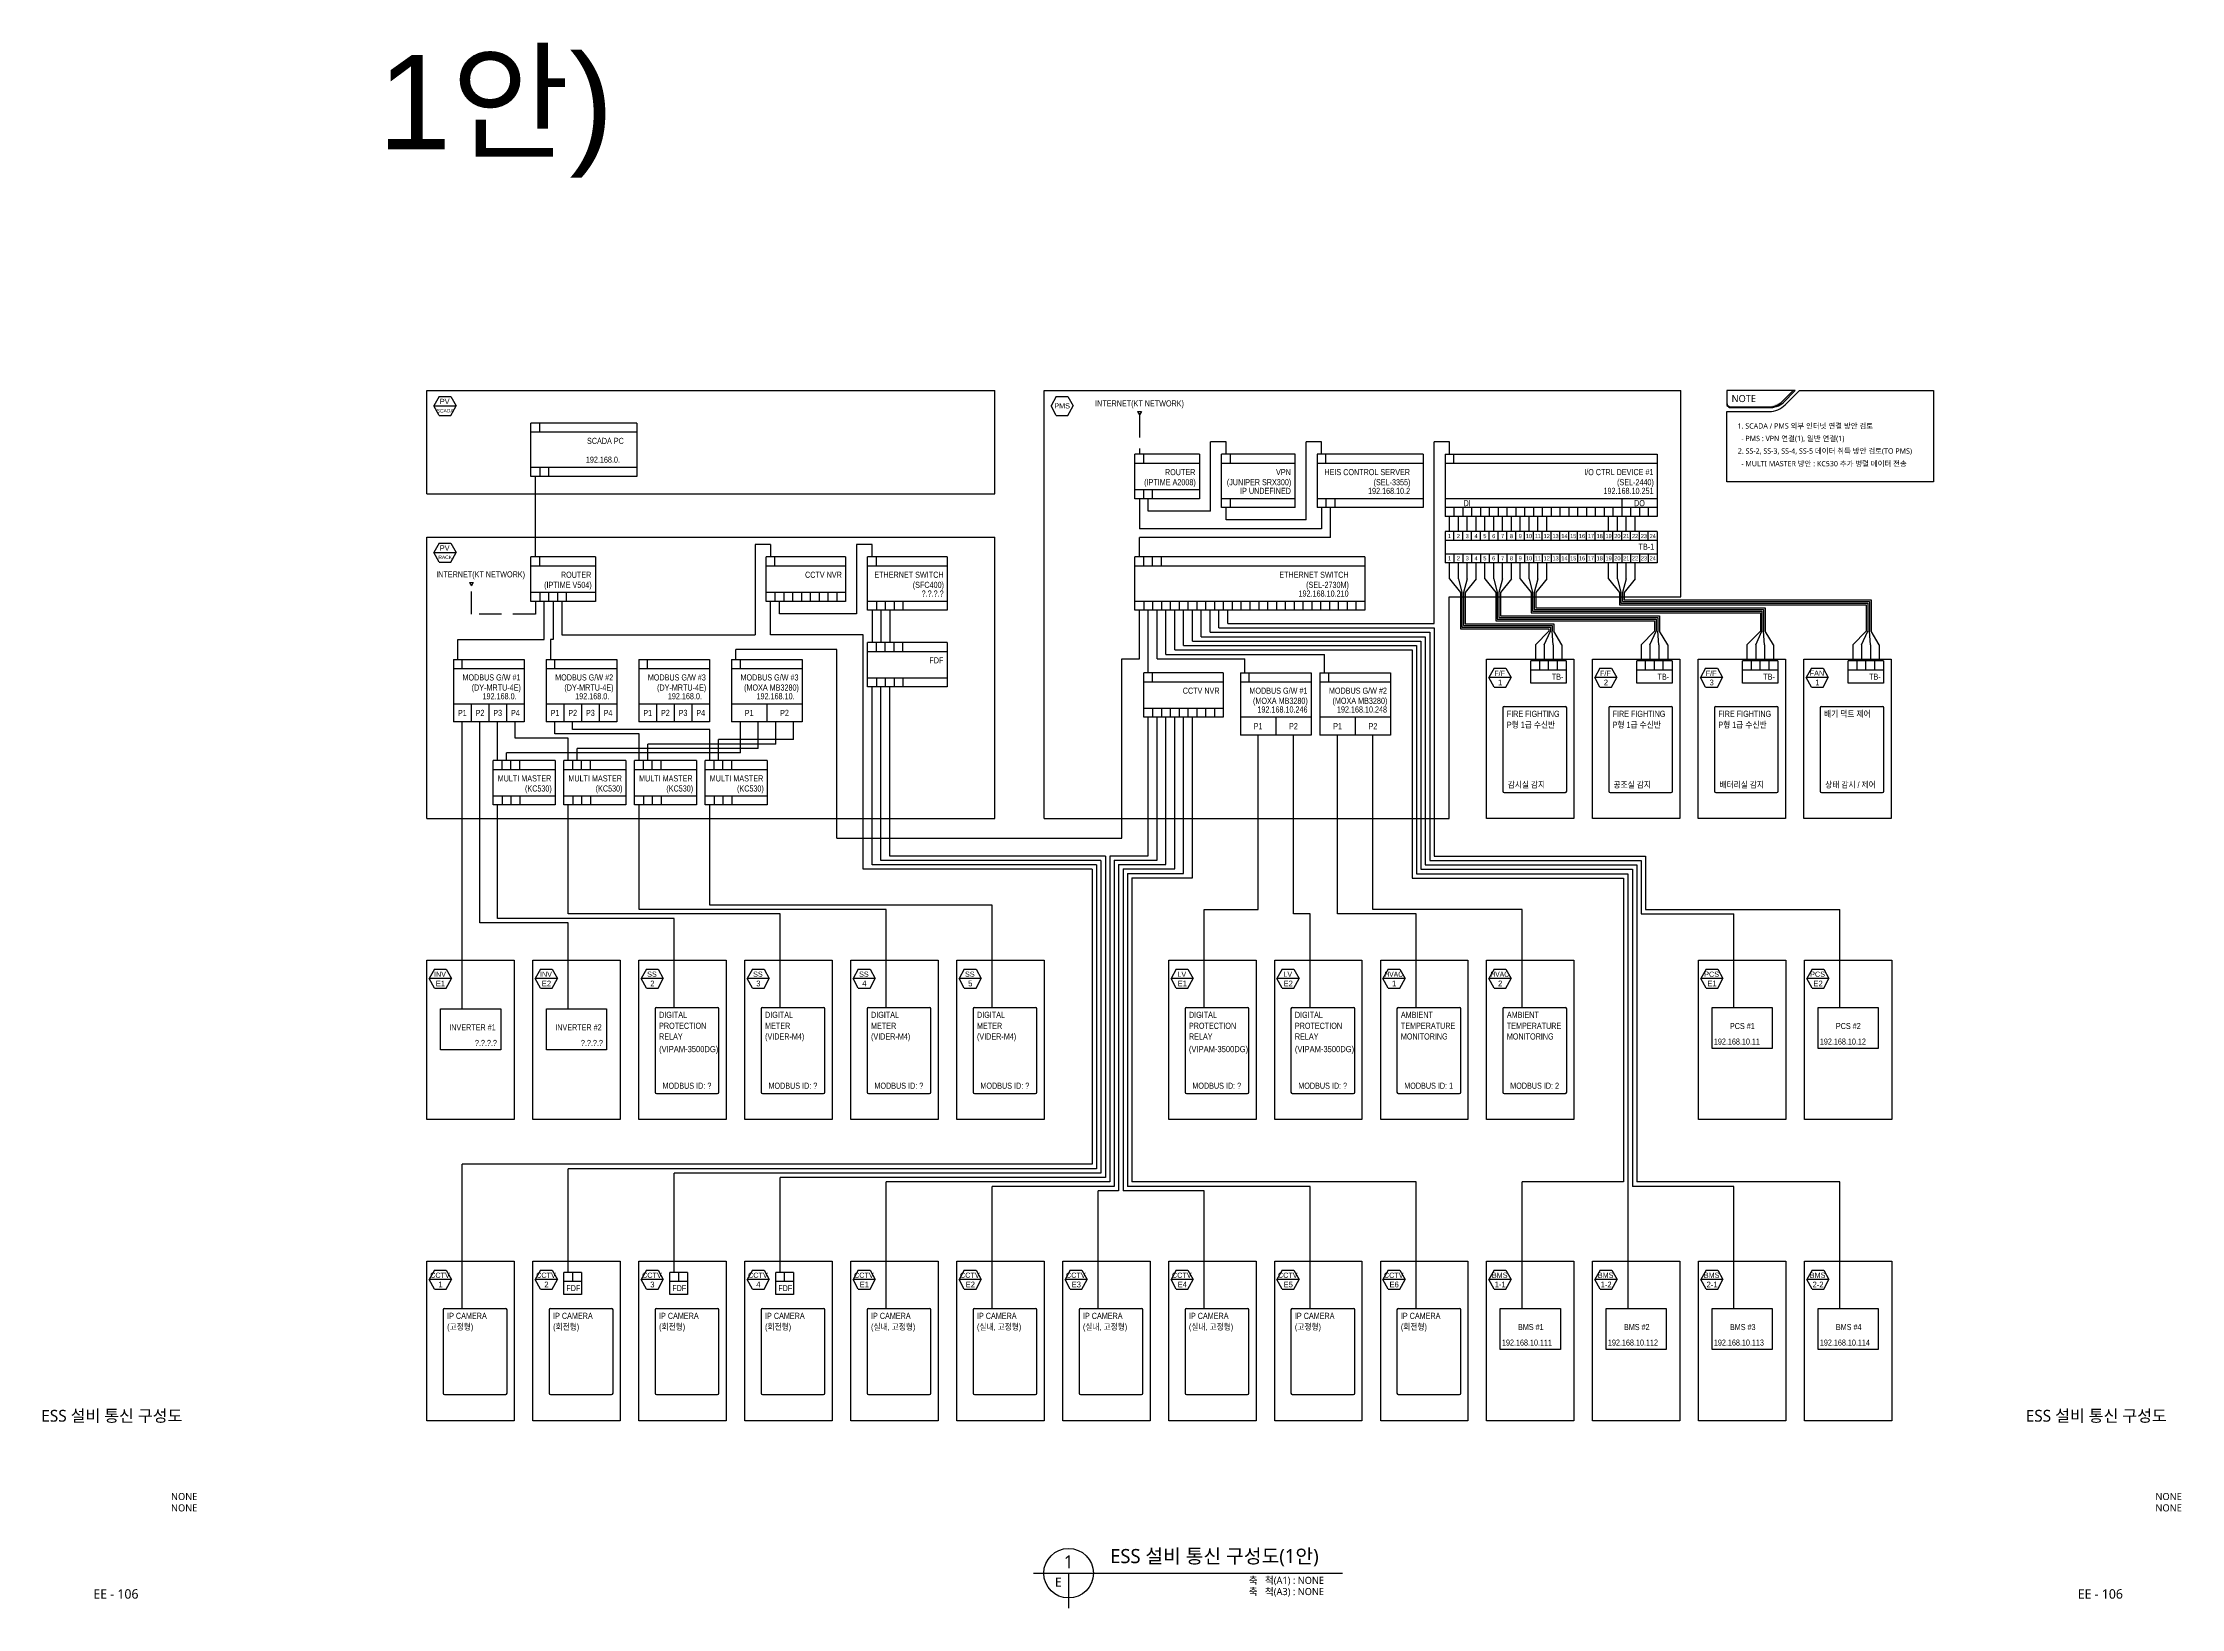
# Model space of a CAD drawing. Header units: millimetres. Extents: x 3366 to 637019, y 0 to 56757.
# Drawn here: x 37275 to 82589, y 1347 to 34523 of the extents above; entities that cross this region are included whole.
import ezdxf
from ezdxf.enums import TextEntityAlignment as Align

# ---------------------------------------------------------------- set-up
doc = ezdxf.new("R2010")
doc.units = ezdxf.units.MM
doc.set_wipeout_variables(frame=1)
doc.linetypes.add('CE04', pattern=[15, 10, -2, 1, -2])
doc.linetypes.add('HIDDEN2', pattern=[4.7625, 3.175, -1.5875])
for name, color, linetype in [('004.ESS전기실주기사항', 7, 'Continuous'), ('ESYM', 4, 'Continuous'), ('SEL-735', 7, 'Continuous'), ('TEXT', 3, 'Continuous'), ('도면 TITLE', 4, 'Continuous'), ('지시선', 6, 'Continuous')]:
    doc.layers.add(name, color=color, linetype=linetype)
doc.styles.add('GHS', font='', dxfattribs={"width": 0.7})
doc.styles.add('MG', font='malgun.ttf')
doc.styles.get("Standard").update_dxf_attribs({"font": 'arial.ttf'})
doc.styles.add('맑은고딕', font='malgun.ttf')
doc.styles.get('GHS').set_extended_font_data('Gulim')

msp = doc.modelspace()

# ---------------------------------------------------------------- texts
msp.add_text('1안)', height=2000).set_placement((44375, 32266.5))
at = {"linetype": 'CE04', "style": 'GHS'}
for s, height, p in [('SCADA', 75, (45801.6, 26724.8)), ('PV', 111.17, (45791.7, 26921.5)), ('PMS', 111.17, (58875, 26828.6)), ('RACK', 75, (45801.6, 23618.8)), ('PV', 111.17, (45791.7, 23815.5)), ('F/F', 111.17, (68146.7, 21162.6)), ('1', 123.5, (68156.7, 20965.9)), ('F/F', 111.17, (70387.7, 21162.6)), ('2', 123.5, (70397.6, 20965.9)), ('F/F', 111.17, (72628.6, 21162.6)), ('3', 123.5, (72638.6, 20965.9)), ('FAN', 111.17, (74869.6, 21162.6)), ('1', 123.5, (74879.5, 20965.9)), ('INV', 111.17, (45692, 14783.7)), ('E1', 123.52, (45701.9, 14586.9)), ('INV', 111.17, (47937.5, 14783.7)), ('E2', 123.52, (47947.4, 14586.9)), ('SS', 111.17, (50182.9, 14783.7)), ('2', 123.5, (50192.9, 14586.9)), ('SS', 111.17, (52428.4, 14783.7)), ('3', 123.5, (52438.3, 14586.9)), ('SS', 111.17, (54673.9, 14783.7)), ('4', 123.5, (54683.8, 14586.9)), ('SS', 111.17, (56919.4, 14783.7)), ('5', 123.5, (56929.3, 14586.9)), ('LV', 111.17, (61410.3, 14783.7)), ('E1', 123.52, (61420.2, 14586.9)), ('LV', 111.17, (63655.8, 14783.7)), ('E2', 123.52, (63665.7, 14586.9)), ('1', 123.5, (65911.2, 14586.9)), ('2', 123.5, (68156.7, 14586.9)), ('PCS', 111.17, (72637.7, 14783.7)), ('E1', 123.52, (72647.6, 14586.9)), ('PCS', 111.17, (74883.1, 14783.7)), ('E2', 123.52, (74893.1, 14586.9)), ('CCTV', 111.17, (45692, 8404.7)), ('1', 123.5, (45701.9, 8208)), ('CCTV', 111.17, (47937.5, 8404.7)), ('2', 123.5, (47947.4, 8208)), ('CCTV', 111.17, (50182.9, 8404.7)), ('3', 123.5, (50192.9, 8208)), ('CCTV', 111.17, (52428.4, 8404.7)), ('4', 123.5, (52438.3, 8208)), ('CCTV', 111.17, (54673.9, 8404.7)), ('E1', 123.52, (54683.8, 8208)), ('CCTV', 111.17, (56919.4, 8404.7)), ('E2', 123.52, (56929.3, 8208)), ('CCTV', 111.17, (59164.8, 8404.7)), ('E3', 123.52, (59174.8, 8208)), ('CCTV', 111.17, (61410.3, 8404.7)), ('E4', 123.52, (61420.2, 8208)), ('CCTV', 111.17, (63655.8, 8404.7)), ('E5', 123.52, (63665.7, 8208)), ('CCTV', 111.17, (65901.3, 8404.7)), ('E6', 123.52, (65911.2, 8208)), ('BMS', 111.17, (68146.7, 8404.7)), ('1-1', 123.52, (68156.7, 8208)), ('BMS', 111.17, (70392.2, 8404.7)), ('1-2', 123.52, (70402.1, 8208)), ('BMS', 111.17, (72637.7, 8404.7)), ('2-1', 123.52, (72647.6, 8208)), ('BMS', 111.17, (74883.1, 8404.7)), ('2-2', 123.52, (74893.1, 8208))]:
    msp.add_text(s, height=height, dxfattribs=at).set_placement(p, align=Align.MIDDLE)
at = {"linetype": 'CE04', "style": 'GHS', "width": 0.8}
for p in [(65901.3, 14783.7), (68146.7, 14783.7)]:
    msp.add_text('HVAC', height=111.17, dxfattribs=at).set_placement(p, align=Align.MIDDLE)
at = {"layer": 'TEXT', "color": 2, "linetype": 'Continuous', "lineweight": -3, "style": 'GHS', "width": 0.9}
for p in [(59574.7, 26880), (45611.7, 23257)]:
    msp.add_text('INTERNET(KT NETWORK)', height=129.6, dxfattribs=at).set_placement(p, align=Align.MIDDLE_LEFT)
at = {"layer": 'TEXT', "color": 7, "linetype": 'Continuous', "lineweight": -3, "style": 'GHS', "width": 0.9}
for s, p in [('SCADA PC', (49587.7, 26085.6)), ('ROUTER', (61698.4, 25424.3)), ('VPN', (63721.6, 25424.3)), ('HEIS CONTROL SERVER', (66246.9, 25424.3)), ('I/O CTRL DEVICE #1', (71405.4, 25424.3)), ('(IPTIME A2008)', (61706.9, 25210.1)), ('(JUNIPER SRX300)', (63730.1, 25210.1)), ('(SEL-3355)', (66255.4, 25210.1)), ('(SEL-2440)', (71414, 25210.1)), ('TB-1', (71421, 23843.4)), ('ROUTER', (48898.4, 23248.5)), ('CCTV NVR', (54207.3, 23248.5)), ('ETHERNET SWITCH', (56362.2, 23248.5)), ('ETHERNET SWITCH', (64943.5, 23248.5)), ('(IPTIME V504)', (48906.9, 23034.4)), ('(SFC400)', (56370.8, 23034.4)), ('(SEL-2730M)', (64952, 23034.4)), ('FDF', (56358.2, 21435.3)), ('MODBUS G/W #1', (47397.4, 21072.7)), ('(DY-MRTU-4E)', (47406, 20858.6)), ('MODBUS G/W #2', (49361.1, 21072.7)), ('(DY-MRTU-4E)', (49369.7, 20858.6)), ('MODBUS G/W #3', (51324.8, 21072.7)), ('(DY-MRTU-4E)', (51333.4, 20858.6)), ('MODBUS G/W #3', (53288.5, 21072.7)), ('(MOXA MB3280)', (53297.1, 20858.6)), ('CCTV NVR', (62211, 20791.9)), ('MODBUS G/W #1', (64072.8, 20791.9)), ('MODBUS G/W #2', (65757.6, 20791.9)), ('TB-', (69496.6, 21088.3)), ('TB-', (71737.6, 21088.3)), ('TB-', (73978.5, 21088.3)), ('TB-', (76219.5, 21088.3)), ('(MOXA MB3280)', (64081.3, 20577.8)), ('(MOXA MB3280)', (65766.1, 20577.8)), ('MULTI MASTER', (48050.6, 18933.4)), ('(KC530)', (48061.2, 18719.3)), ('MULTI MASTER', (49548.2, 18933.4)), ('(KC530)', (49558.8, 18719.3)), ('MULTI MASTER', (51045.8, 18933.4)), ('(KC530)', (51056.4, 18719.3)), ('MULTI MASTER', (52543.4, 18933.4)), ('(KC530)', (52554, 18719.3)), ('FDF', (48665.2, 8131.5)), ('FDF', (50910.6, 8131.5)), ('FDF', (53156.1, 8131.5))]:
    msp.add_text(s, height=129.6, dxfattribs=at).set_placement(p, align=Align.MIDDLE_RIGHT)
at = {"layer": 'TEXT', "linetype": 'Continuous', "lineweight": -3, "style": 'GHS', "width": 0.9}
for s, p in [('192.168.0.  ', (49589.4, 25687.3)), ('IP UNDEFINED', (63723.3, 25026)), ('192.168.10.2', (66248.6, 25026)), ('192.168.10.251', (71407.1, 25026)), ('?.?.?.?', (56363.9, 22850.2)), ('192.168.10.210', (64945.2, 22850.2)), ('192.168.0.  ', (47399.1, 20674.5)), ('192.168.0.  ', (49362.8, 20674.5)), ('192.168.0.  ', (51326.5, 20674.5)), ('192.168.10.  ', (53290.2, 20674.5)), ('192.168.10.246', (64074.5, 20393.7)), ('192.168.10.248', (65759.3, 20393.7)), ('?.?.?.?', (46898.2, 13326.8)), ('?.?.?.?', (49143.6, 13326.8))]:
    msp.add_text(s, height=129.6, dxfattribs=at).set_placement(p, align=Align.MIDDLE_RIGHT)
at = {"layer": 'TEXT', "color": 7, "linetype": 'Continuous', "lineweight": -3, "style": 'GHS', "width": 0.9}
for s, height, p in [('DI', 129.6, (67458.6, 24766.8)), ('DO', 129.6, (71109, 24766.8)), ('1', 86.4, (67084.2, 24068)), ('2', 86.4, (67271.4, 24068)), ('3', 86.4, (67458.6, 24068)), ('4', 86.4, (67645.8, 24068)), ('5', 86.4, (67833, 24068)), ('6', 86.4, (68020.2, 24068)), ('7', 86.4, (68207.4, 24068)), ('8', 86.4, (68394.6, 24068)), ('9', 86.4, (68581.8, 24068)), ('10', 86.4, (68769, 24068)), ('11', 86.4, (68956.2, 24068)), ('12', 86.4, (69143.4, 24068)), ('13', 86.4, (69330.6, 24068)), ('14', 86.4, (69517.8, 24068)), ('15', 86.4, (69705, 24068)), ('16', 86.4, (69892.2, 24068)), ('17', 86.4, (70079.4, 24068)), ('18', 86.4, (70266.6, 24068)), ('19', 86.4, (70453.8, 24068)), ('20', 86.4, (70641, 24068)), ('21', 86.4, (70828.2, 24068)), ('22', 86.4, (71015.4, 24068)), ('23', 86.4, (71202.6, 24068)), ('24', 86.4, (71389.8, 24068)), ('1', 86.4, (67084.2, 23597.6)), ('2', 86.4, (67271.4, 23597.6)), ('3', 86.4, (67458.6, 23597.6)), ('4', 86.4, (67645.8, 23597.6)), ('5', 86.4, (67833, 23597.6)), ('6', 86.4, (68020.2, 23597.6)), ('7', 86.4, (68207.4, 23597.6)), ('8', 86.4, (68394.6, 23597.6)), ('9', 86.4, (68581.8, 23597.6)), ('10', 86.4, (68769, 23597.6)), ('11', 86.4, (68956.2, 23597.6)), ('12', 86.4, (69143.4, 23597.6)), ('13', 86.4, (69330.6, 23597.6)), ('14', 86.4, (69517.8, 23597.6)), ('15', 86.4, (69705, 23597.6)), ('16', 86.4, (69892.2, 23597.6)), ('17', 86.4, (70079.4, 23597.6)), ('18', 86.4, (70266.6, 23597.6)), ('19', 86.4, (70453.8, 23597.6)), ('20', 86.4, (70641, 23597.6)), ('21', 86.4, (70828.2, 23597.6)), ('22', 86.4, (71015.4, 23597.6)), ('23', 86.4, (71202.6, 23597.6)), ('24', 86.4, (71389.8, 23597.6)), ('P1', 129.6, (46164.9, 20321.2)), ('P2', 129.6, (46539.3, 20321.2)), ('P3', 129.6, (46913.7, 20321.2)), ('P4', 129.6, (47288.1, 20321.2)), ('P1', 129.6, (48128.6, 20321.2)), ('P2', 129.6, (48503, 20321.2)), ('P3', 129.6, (48877.4, 20321.2)), ('P4', 129.6, (49251.8, 20321.2)), ('P1', 129.6, (50092.4, 20321.2)), ('P2', 129.6, (50466.8, 20321.2)), ('P3', 129.6, (50841.2, 20321.2)), ('P4', 129.6, (51215.6, 20321.2)), ('P1', 129.6, (52243.3, 20321.2)), ('P2', 129.6, (52992.1, 20321.2)), ('P1', 129.6, (63027.5, 20040.4)), ('P2', 129.6, (63776.3, 20040.4)), ('P1', 129.6, (64712.3, 20040.4)), ('P2', 129.6, (65461.1, 20040.4))]:
    msp.add_text(s, height=height, dxfattribs=at).set_placement(p, align=Align.MIDDLE_CENTER)
at = {"layer": 'TEXT', "color": 7, "linetype": 'Continuous', "lineweight": -3, "style": 'GHS'}
for s, width, p in [('FIRE FIGHTING', 0.9, (68298.3, 20301.6)), ('P형 1급 수신반', 0.9, (68298.3, 20069.2)), ('FIRE FIGHTING', 0.9, (70539.3, 20301.6)), ('P형 1급 수신반', 0.9, (70539.3, 20069.2)), ('FIRE FIGHTING', 0.9, (72780.2, 20301.6)), ('P형 1급 수신반', 0.9, (72780.2, 20069.2)), ('배기 덕트 제어', 0.9, (75021.2, 20301.6)), ('INVERTER #1', 0.9, (45888.6, 13657.1)), ('INVERTER #2', 0.9, (48134.1, 13657.1)), ('DIGITAL', 0.9, (50334.5, 13922.6)), ('PROTECTION', 0.9, (50334.5, 13690.2)), ('DIGITAL', 0.9, (52580, 13922.6)), ('METER', 0.9, (52580, 13690.2)), ('DIGITAL', 0.9, (54825.5, 13922.6)), ('METER', 0.9, (54825.5, 13690.2)), ('DIGITAL', 0.9, (57070.9, 13922.6)), ('METER', 0.9, (57070.9, 13690.2)), ('DIGITAL', 0.9, (61561.9, 13922.6)), ('PROTECTION', 0.9, (61561.9, 13690.2)), ('DIGITAL', 0.9, (63807.4, 13922.6)), ('PROTECTION', 0.9, (63807.4, 13690.2)), ('AMBIENT', 0.9, (66052.8, 13922.6)), ('TEMPERATURE', 0.9, (66052.8, 13690.2)), ('AMBIENT', 0.9, (68298.3, 13922.6)), ('TEMPERATURE', 0.9, (68298.3, 13690.2)), ('PCS #1', 0.9, (73025.7, 13685.6)), ('PCS #2', 0.9, (75271.2, 13685.6)), ('(VIPAM-3500DG)', 0.85, (50334.5, 13196.2)), ('RELAY', 0.9, (50334.5, 13464.3)), ('(VIDER-M4)', 0.9, (52580, 13464.3)), ('(VIDER-M4)', 0.9, (54825.5, 13464.3)), ('(VIDER-M4)', 0.9, (57070.9, 13464.3)), ('(VIPAM-3500DG)', 0.85, (61561.9, 13196.2)), ('RELAY', 0.9, (61561.9, 13464.3)), ('(VIPAM-3500DG)', 0.85, (63807.4, 13196.2)), ('RELAY', 0.9, (63807.4, 13464.3)), ('MONITORING', 0.9, (66052.8, 13464.3)), ('MONITORING', 0.9, (68298.3, 13464.3)), ('(고정형)', 0.9, (45843.6, 7311.2)), ('IP CAMERA', 0.9, (45843.6, 7543.6)), ('(회전형)', 0.9, (48089, 7311.2)), ('IP CAMERA', 0.9, (48089, 7543.6)), ('(회전형)', 0.9, (50334.5, 7311.2)), ('IP CAMERA', 0.9, (50334.5, 7543.6)), ('(회전형)', 0.9, (52580, 7311.2)), ('IP CAMERA', 0.9, (52580, 7543.6)), ('(실내, 고정형)', 0.9, (54825.5, 7311.2)), ('IP CAMERA', 0.9, (54825.5, 7543.6)), ('(실내, 고정형)', 0.9, (57070.9, 7311.2)), ('IP CAMERA', 0.9, (57070.9, 7543.6)), ('(실내, 고정형)', 0.9, (59316.4, 7311.2)), ('IP CAMERA', 0.9, (59316.4, 7543.6)), ('(실내, 고정형)', 0.9, (61561.9, 7311.2)), ('IP CAMERA', 0.9, (61561.9, 7543.6)), ('(고졍형)', 0.9, (63807.4, 7311.2)), ('IP CAMERA', 0.9, (63807.4, 7543.6)), ('(회전형)', 0.9, (66052.8, 7311.2)), ('IP CAMERA', 0.9, (66052.8, 7543.6)), ('BMS #1', 0.9, (68534.7, 7306.6)), ('BMS #2', 0.9, (70780.2, 7306.6)), ('BMS #3', 0.9, (73025.7, 7306.6)), ('BMS #4', 0.9, (75271.2, 7306.6))]:
    msp.add_text(s, height=129.6, dxfattribs=dict(at, width=width)).set_placement(p, align=Align.MIDDLE_LEFT)
at = {"layer": 'TEXT', "linetype": 'Continuous', "lineweight": -3, "style": 'GHS', "width": 0.9}
for s, p in [('감시실 감지', (68316.8, 18799.3)), ('공조실 감지', (70557.7, 18799.3)), ('배터리실 감지', (72803.2, 18799.3)), ('상태 감시 / 제어', (75044.2, 18799.3)), ('192.168.10.11', (72686, 13355.4)), ('192.168.10.12', (74931.5, 13355.4)), ('MODBUS ID: ?', (50406.7, 12420.3)), ('MODBUS ID: ?', (52652.1, 12420.3)), ('MODBUS ID: ?', (54897.6, 12420.3)), ('MODBUS ID: ?', (57143.1, 12420.3)), ('MODBUS ID: ?', (61634, 12420.3)), ('MODBUS ID: ?', (63879.5, 12420.3)), ('MODBUS ID: 1', (66125, 12420.3)), ('MODBUS ID: 2', (68370.4, 12420.3)), ('192.168.10.111', (68195.1, 6976.4)), ('192.168.10.112', (70440.5, 6976.4)), ('192.168.10.113', (72686, 6976.4)), ('192.168.10.114', (74931.5, 6976.4))]:
    msp.add_text(s, height=129.6, dxfattribs=at).set_placement(p, align=Align.MIDDLE_LEFT)
at = {"layer": '도면 TITLE', "style": 'MG'}
for s, height, p in [('ESS 설비 통신 구성도', 250, (38737.3, 5425.9)), ('ESS 설비 통신 구성도', 250, (80787.3, 5425.9)), ('EE - 106', 200, (38825, 1650)), ('EE - 106', 200, (80875, 1650))]:
    msp.add_text(s, height=height, dxfattribs=at).set_placement(p, align=Align.MIDDLE_CENTER)
for s, p in [('NONE', (40550.6, 3714.3)), ('NONE', (82600.6, 3714.3)), ('NONE', (40550.6, 3473.5)), ('NONE', (82600.6, 3473.5)), ('축   척(A1) : NONE', (64425.1, 1937.8)), ('축   척(A3) : NONE', (64425.1, 1700.4))]:
    msp.add_text(s, height=150, dxfattribs=at).set_placement(p, align=Align.MIDDLE_RIGHT)
for s, height, p in [('1', 272.2, (59011.7, 2332.2)), ('E', 194.4, (58792.9, 1901.2))]:
    msp.add_text(s, height=height, dxfattribs=at).set_placement(p, align=Align.MIDDLE)
msp.add_text('ESS 설비 통신 구성도(1안)', height=300, dxfattribs=at).set_placement((59890.7, 2452.7), align=Align.MIDDLE_LEFT)

# ---------------------------------------------------------------- blocks, each defined once
blk = doc.blocks.new('DIGITAL LAYOUT')
at = {"layer": 'SEL-735', "color": 8, "linetype": 'Continuous', "lineweight": -3}
for p, q in [((9070707, -3285225), (9070707, -3293180)), ((9070835, -3285096), (9076659, -3285096)), ((9076788, -3293180), (9076788, -3285225)), ((9070835, -3293308), (9076659, -3293308))]:
    blk.add_line(p, q, dxfattribs=at)
for centre, start, end in [((9070835, -3285225), 90, 180), ((9076659, -3285225), 0, 90), ((9070835, -3293180), 180, 270), ((9076659, -3293180), 270, 0)]:
    blk.add_arc(centre, 128, start, end, dxfattribs=at)
blk = doc.blocks.new('COMP')
at = {"color": 8, "linetype": 'Continuous'}
blk.add_lwpolyline([(0, 2816), (1541, 2816), (1541, 0), (0, 0)], close=True, dxfattribs=at)
at = {"layer": 'ESYM', "color": 1}
for p, q in [((132, 2657), (40, 2491)), ((132, 2657), (339, 2657)), ((339, 2657), (431, 2491)), ((132, 2321), (40, 2491)), ((431, 2491), (40, 2491)), ((132, 2321), (339, 2321)), ((339, 2321), (431, 2491))]:
    blk.add_line(p, q, dxfattribs=at)

# ---------------------------------------------------------------- linework, layer by layer
at = {"color": 8, "linetype": 'Continuous'}
for p, q in [((45415.9, 27152.6), (57451.3, 27152.6)), ((45415.9, 24962.3), (45415.9, 27152.6)), ((57451.3, 24962.3), (57451.3, 27152.6)), ((58492.8, 27152.6), (71987.7, 27152.6)), ((58492.8, 18080.1), (58492.8, 27152.6)), ((71987.7, 22779.7), (71987.7, 27152.6)), ((45415.9, 24962.3), (57451.3, 24962.3)), ((45415.9, 24046.6), (57451.3, 24046.6)), ((45415.9, 18080.1), (45415.9, 24046.6)), ((57451.3, 18080.1), (57451.3, 24046.6)), ((67074.4, 18080.1), (67074.4, 22779.7)), ((67074.4, 22779.7), (71987.7, 22779.7)), ((45415.9, 18080.1), (57451.3, 18080.1)), ((58492.8, 18080.1), (67074.4, 18080.1))]:
    msp.add_line(p, q, dxfattribs=at)
for p, q in [((47618.8, 25334), (47618.8, 26463)), ((49865.2, 26463), (47618.8, 26463)), ((47806, 26274.8), (47806, 26463)), ((49865.2, 26463), (49865.2, 25334)), ((47806, 25522.2), (47806, 25334)), ((47993.2, 25522.2), (47993.2, 25334)), ((60418.8, 24860.8), (60418.8, 25801.7)), ((61788.7, 25801.7), (60418.8, 25801.7)), ((60606, 25613.5), (60606, 25801.7)), ((61788.7, 25801.7), (61788.7, 24860.8)), ((62254.8, 24672.7), (62254.8, 25801.7)), ((63811.9, 25801.7), (62254.8, 25801.7)), ((62442, 25613.5), (62442, 25801.7)), ((63811.9, 24672.7), (63811.9, 25801.7)), ((64278, 25801.7), (64278, 24672.7)), ((66524.4, 25801.7), (64278, 25801.7)), ((64465.2, 25613.5), (64465.2, 25801.7)), ((66524.4, 25801.7), (66524.4, 24672.7)), ((66990.6, 25801.7), (66990.6, 24484.5)), ((66990.6, 25801.7), (71483.4, 25801.7)), ((66990.6, 25613.5), (71483.4, 25613.5)), ((67177.8, 25613.5), (67177.8, 25801.7)), ((71483.4, 25801.7), (71483.4, 24484.5)), ((49865.2, 25334), (47618.8, 25334)), ((60606, 24860.8), (60606, 25049)), ((60793.2, 24860.8), (60793.2, 25049)), ((61788.7, 24860.8), (60418.8, 24860.8)), ((63811.9, 24672.7), (62254.8, 24672.7)), ((62442, 24672.7), (62442, 24860.8)), ((66524.4, 24672.7), (64278, 24672.7)), ((64465.2, 24860.8), (64465.2, 24672.7)), ((64652.4, 24860.8), (64652.4, 24672.7)), ((71483.4, 24860.8), (66990.6, 24860.8)), ((71483.4, 24672.7), (66990.6, 24672.7)), ((71483.4, 24484.5), (66990.6, 24484.5)), ((67177.8, 24672.7), (67177.8, 24484.5)), ((67365, 24672.7), (67365, 24484.5)), ((67552.2, 24672.7), (67552.2, 24484.5)), ((67739.4, 24672.7), (67739.4, 24484.5)), ((67926.6, 24672.7), (67926.6, 24484.5)), ((68113.8, 24672.7), (68113.8, 24484.5)), ((68301, 24672.7), (68301, 24484.5)), ((68488.2, 24672.7), (68488.2, 24484.5)), ((68675.4, 24672.7), (68675.4, 24484.5)), ((68862.6, 24672.7), (68862.6, 24484.5)), ((69049.8, 24672.7), (69049.8, 24484.5)), ((69237, 24672.7), (69237, 24484.5)), ((69424.2, 24672.7), (69424.2, 24484.5)), ((69611.4, 24672.7), (69611.4, 24484.5)), ((69798.6, 24672.7), (69798.6, 24484.5)), ((69985.8, 24672.7), (69985.8, 24484.5)), ((70173, 24672.7), (70173, 24484.5)), ((70360.2, 24672.7), (70360.2, 24484.5)), ((70547.4, 24672.7), (70547.4, 24484.5)), ((70734.6, 24860.8), (70734.6, 24484.5)), ((70921.8, 24672.7), (70921.8, 24484.5)), ((71109, 24672.7), (71109, 24484.5)), ((71296.2, 24672.7), (71296.2, 24484.5)), ((66990.6, 24162.1), (66990.6, 23503.5)), ((71483.4, 24162.1), (66990.6, 24162.1)), ((67177.8, 23973.9), (67177.8, 24162.1)), ((67365, 23973.9), (67365, 24162.1)), ((67552.2, 23973.9), (67552.2, 24162.1)), ((67739.4, 23973.9), (67739.4, 24162.1)), ((67926.6, 23973.9), (67926.6, 24162.1)), ((68113.8, 23973.9), (68113.8, 24162.1)), ((68301, 23973.9), (68301, 24162.1)), ((68488.2, 23973.9), (68488.2, 24162.1)), ((68675.4, 23973.9), (68675.4, 24162.1)), ((68862.6, 23973.9), (68862.6, 24162.1)), ((69049.8, 23973.9), (69049.8, 24162.1)), ((69237, 23973.9), (69237, 24162.1)), ((69424.2, 23973.9), (69424.2, 24162.1)), ((69611.4, 23973.9), (69611.4, 24162.1)), ((69798.6, 23973.9), (69798.6, 24162.1)), ((69985.8, 23973.9), (69985.8, 24162.1)), ((70173, 23973.9), (70173, 24162.1)), ((70360.2, 23973.9), (70360.2, 24162.1)), ((70547.4, 23973.9), (70547.4, 24162.1)), ((70734.6, 23973.9), (70734.6, 24162.1)), ((70921.8, 23973.9), (70921.8, 24162.1)), ((71109, 23973.9), (71109, 24162.1)), ((71296.2, 23973.9), (71296.2, 24162.1)), ((71483.4, 24162.1), (71483.4, 23503.5)), ((47618.8, 22685.1), (47618.8, 23625.9)), ((48988.7, 23625.9), (47618.8, 23625.9)), ((47806, 23437.7), (47806, 23625.9)), ((48988.7, 23625.9), (48988.7, 22685.1)), ((52602.4, 22685.1), (52602.4, 23625.9)), ((54287.2, 23625.9), (52602.4, 23625.9)), ((52789.6, 23437.7), (52789.6, 23625.9)), ((54287.2, 23625.9), (54287.2, 22685.1)), ((54753.3, 22496.9), (54753.3, 23625.9)), ((56438.1, 23625.9), (54753.3, 23625.9)), ((54940.5, 23437.7), (54940.5, 23625.9)), ((56438.1, 23625.9), (56438.1, 22496.9)), ((60418.8, 22496.9), (60418.8, 23625.9)), ((65286, 23625.9), (60418.8, 23625.9)), ((60606, 23437.7), (60606, 23625.9)), ((60793.2, 23437.7), (60793.2, 23625.9)), ((60980.4, 23437.7), (60980.4, 23625.9)), ((65286, 23625.9), (65286, 22496.9)), ((67177.8, 23691.7), (67177.8, 23503.5)), ((67365, 23691.7), (67365, 23503.5)), ((67552.2, 23691.7), (67552.2, 23503.5)), ((67739.4, 23691.7), (67739.4, 23503.5)), ((67926.6, 23691.7), (67926.6, 23503.5)), ((68113.8, 23691.7), (68113.8, 23503.5)), ((68301, 23691.7), (68301, 23503.5)), ((68488.2, 23691.7), (68488.2, 23503.5)), ((68675.4, 23691.7), (68675.4, 23503.5)), ((68862.6, 23691.7), (68862.6, 23503.5)), ((69049.8, 23691.7), (69049.8, 23503.5)), ((69237, 23691.7), (69237, 23503.5)), ((69424.2, 23691.7), (69424.2, 23503.5)), ((69611.4, 23691.7), (69611.4, 23503.5)), ((69798.6, 23691.7), (69798.6, 23503.5)), ((69985.8, 23691.7), (69985.8, 23503.5)), ((70173, 23691.7), (70173, 23503.5)), ((70360.2, 23691.7), (70360.2, 23503.5)), ((70547.4, 23691.7), (70547.4, 23503.5)), ((70734.6, 23691.7), (70734.6, 23503.5)), ((70921.8, 23691.7), (70921.8, 23503.5)), ((71109, 23691.7), (71109, 23503.5)), ((71296.2, 23691.7), (71296.2, 23503.5)), ((60418.8, 23437.7), (65286, 23437.7)), ((71483.4, 23503.5), (66990.6, 23503.5)), ((48988.7, 22685.1), (47618.8, 22685.1)), ((47806, 22873.2), (47806, 22685.1)), ((47993.2, 22873.2), (47993.2, 22685.1)), ((48180.4, 22873.2), (48180.4, 22685.1)), ((48367.6, 22873.2), (48367.6, 22685.1)), ((54287.2, 22685.1), (52602.4, 22685.1)), ((52789.6, 22873.2), (52789.6, 22685.1)), ((52976.8, 22873.2), (52976.8, 22685.1)), ((53164, 22873.2), (53164, 22685.1)), ((53351.2, 22873.2), (53351.2, 22685.1)), ((53538.4, 22873.2), (53538.4, 22685.1)), ((53725.6, 22873.2), (53725.6, 22685.1)), ((53912.8, 22873.2), (53912.8, 22685.1)), ((54100, 22873.2), (54100, 22685.1)), ((54940.5, 22685.1), (54940.5, 22496.9)), ((55127.7, 22685.1), (55127.7, 22496.9)), ((55314.9, 22685.1), (55314.9, 22496.9)), ((55502.1, 22685.1), (55502.1, 22496.9)), ((65286, 22685.1), (60418.8, 22685.1)), ((60606, 22685.1), (60606, 22496.9)), ((60793.2, 22685.1), (60793.2, 22496.9)), ((60980.4, 22685.1), (60980.4, 22496.9)), ((61167.6, 22685.1), (61167.6, 22496.9)), ((61354.8, 22685.1), (61354.8, 22496.9)), ((61542, 22685.1), (61542, 22496.9)), ((61729.2, 22685.1), (61729.2, 22496.9)), ((61916.4, 22685.1), (61916.4, 22496.9)), ((62103.6, 22685.1), (62103.6, 22496.9)), ((62290.8, 22685.1), (62290.8, 22496.9)), ((62478, 22685.1), (62478, 22496.9)), ((62665.2, 22685.1), (62665.2, 22496.9)), ((62852.4, 22685.1), (62852.4, 22496.9)), ((63039.6, 22685.1), (63039.6, 22496.9)), ((63226.8, 22685.1), (63226.8, 22496.9)), ((63414, 22685.1), (63414, 22496.9)), ((63601.2, 22685.1), (63601.2, 22496.9)), ((63788.4, 22685.1), (63788.4, 22496.9)), ((63975.6, 22685.1), (63975.6, 22496.9)), ((64162.8, 22685.1), (64162.8, 22496.9)), ((64350, 22685.1), (64350, 22496.9)), ((64537.2, 22685.1), (64537.2, 22496.9)), ((64724.4, 22685.1), (64724.4, 22496.9)), ((64911.6, 22685.1), (64911.6, 22496.9)), ((65098.8, 22685.1), (65098.8, 22496.9)), ((56438.1, 22496.9), (54753.3, 22496.9)), ((65286, 22496.9), (60418.8, 22496.9)), ((54753.3, 20871.9), (54753.3, 21812.7)), ((56438.1, 21812.7), (54753.3, 21812.7)), ((54940.5, 21624.5), (54940.5, 21812.7)), ((55127.7, 21624.5), (55127.7, 21812.7)), ((55314.9, 21624.5), (55314.9, 21812.7)), ((55502.1, 21624.5), (55502.1, 21812.7)), ((56438.1, 21812.7), (56438.1, 20871.9)), ((45977.7, 21450.1), (45977.7, 20133)), ((45977.7, 21450.1), (47475.3, 21450.1)), ((46164.9, 21262), (46164.9, 21450.1)), ((47475.3, 21450.1), (47475.3, 20133)), ((47941.4, 21450.1), (47941.4, 20133)), ((47941.4, 21450.1), (49439, 21450.1)), ((48128.6, 21262), (48128.6, 21450.1)), ((49439, 21450.1), (49439, 20133)), ((49905.2, 21450.1), (49905.2, 20133)), ((49905.2, 21450.1), (51402.8, 21450.1)), ((50092.4, 21262), (50092.4, 21450.1)), ((51402.8, 21450.1), (51402.8, 20133)), ((51868.9, 21450.1), (51868.9, 20133)), ((51868.9, 21450.1), (53366.5, 21450.1)), ((52056.1, 21262), (52056.1, 21450.1)), ((53366.5, 21450.1), (53366.5, 20133)), ((69559, 21422.4), (68810.2, 21422.4)), ((68997.4, 21234.2), (68997.4, 21422.4)), ((69184.6, 21234.2), (69184.6, 21422.4)), ((69371.8, 21234.2), (69371.8, 21422.4)), ((71800, 21422.4), (71051.2, 21422.4)), ((71238.4, 21234.2), (71238.4, 21422.4)), ((71425.6, 21234.2), (71425.6, 21422.4)), ((71612.8, 21234.2), (71612.8, 21422.4)), ((74040.9, 21422.4), (73292.1, 21422.4)), ((73479.3, 21234.2), (73479.3, 21422.4)), ((73666.5, 21234.2), (73666.5, 21422.4)), ((73853.7, 21234.2), (73853.7, 21422.4)), ((76281.9, 21422.4), (75533.1, 21422.4)), ((75720.3, 21234.2), (75720.3, 21422.4)), ((75907.5, 21234.2), (75907.5, 21422.4)), ((76094.7, 21234.2), (76094.7, 21422.4)), ((45977.7, 21262), (47475.3, 21262)), ((47941.4, 21262), (49439, 21262)), ((49905.2, 21262), (51402.8, 21262)), ((51868.9, 21262), (53366.5, 21262)), ((56438.1, 20871.9), (54753.3, 20871.9)), ((54940.5, 21060), (54940.5, 20871.9)), ((55127.7, 21060), (55127.7, 20871.9)), ((55314.9, 21060), (55314.9, 20871.9)), ((55502.1, 21060), (55502.1, 20871.9)), ((60606, 20228.5), (60606, 21169.3)), ((62290.8, 21169.3), (60606, 21169.3)), ((60793.2, 20981.2), (60793.2, 21169.3)), ((62290.8, 21169.3), (62290.8, 20228.5)), ((62653.1, 21169.3), (62653.1, 19852.2)), ((62653.1, 21169.3), (64150.7, 21169.3)), ((62653.1, 20981.2), (64150.7, 20981.2)), ((62840.3, 20981.2), (62840.3, 21169.3)), ((64150.7, 21169.3), (64150.7, 19852.2)), ((64337.9, 21169.3), (64337.9, 19852.2)), ((64337.9, 21169.3), (65835.5, 21169.3)), ((64337.9, 20981.2), (65835.5, 20981.2)), ((64525.1, 20981.2), (64525.1, 21169.3)), ((65835.5, 21169.3), (65835.5, 19852.2)), ((47475.3, 20509.3), (45977.7, 20509.3)), ((46352.1, 20509.3), (46352.1, 20133)), ((46726.5, 20509.3), (46726.5, 20133)), ((47100.9, 20509.3), (47100.9, 20133)), ((49439, 20509.3), (47941.4, 20509.3)), ((48315.8, 20509.3), (48315.8, 20133)), ((48690.2, 20509.3), (48690.2, 20133)), ((49064.6, 20509.3), (49064.6, 20133)), ((51402.8, 20509.3), (49905.2, 20509.3)), ((50279.6, 20509.3), (50279.6, 20133)), ((50654, 20509.3), (50654, 20133)), ((51028.4, 20509.3), (51028.4, 20133)), ((53366.5, 20509.3), (51868.9, 20509.3)), ((52617.7, 20509.3), (52617.7, 20133)), ((60793.2, 20416.7), (60793.2, 20228.5)), ((60980.4, 20416.7), (60980.4, 20228.5)), ((61167.6, 20416.7), (61167.6, 20228.5)), ((61354.8, 20416.7), (61354.8, 20228.5)), ((61542, 20416.7), (61542, 20228.5)), ((61729.2, 20416.7), (61729.2, 20228.5)), ((61916.4, 20416.7), (61916.4, 20228.5)), ((62103.6, 20416.7), (62103.6, 20228.5)), ((47475.3, 20133), (45977.7, 20133)), ((46164.9, 14052), (46164.9, 20133)), ((46539.3, 15873.2), (46539.3, 20133)), ((46913.7, 19310.8), (46913.7, 20133)), ((47288.1, 19782.2), (47288.1, 20133)), ((49439, 20133), (47941.4, 20133)), ((48128.6, 19875.8), (48128.6, 20133)), ((48503, 19969.4), (48503, 20133)), ((51402.8, 20133), (49905.2, 20133)), ((51406.5, 19310.8), (51406.5, 19969.4)), ((53366.5, 20133), (51868.9, 20133)), ((52056.1, 19474.4), (52056.1, 20133)), ((52430.5, 19568), (52430.5, 20133)), ((52804.9, 19661.6), (52804.9, 20133)), ((53179.3, 19755.2), (53179.3, 20133)), ((62290.8, 20228.5), (60606, 20228.5)), ((64150.7, 20228.5), (62653.1, 20228.5)), ((63401.9, 20228.5), (63401.9, 19852.2)), ((65835.5, 20228.5), (64337.9, 20228.5)), ((65086.7, 20228.5), (65086.7, 19852.2)), ((48411.3, 19310.8), (48411.3, 19782.2)), ((48598.5, 19310.8), (48598.5, 19568)), ((49908.9, 19310.8), (49908.9, 19875.8)), ((50096.1, 19310.8), (50096.1, 19661.6)), ((51593.7, 19310.8), (51593.7, 19755.2)), ((64150.7, 19852.2), (62653.1, 19852.2)), ((65835.5, 19852.2), (64337.9, 19852.2)), ((64712.3, 16060.4), (64712.3, 19852.2)), ((65461.1, 16154), (65461.1, 19852.2)), ((46820.1, 18370), (46820.1, 19310.8)), ((48130.5, 19310.8), (46820.1, 19310.8)), ((47007.3, 19122.7), (47007.3, 19310.8)), ((47100.9, 19310.8), (47100.9, 19474.4)), ((47194.5, 19122.7), (47194.5, 19310.8)), ((47381.7, 19122.7), (47381.7, 19310.8)), ((48130.5, 19310.8), (48130.5, 18370)), ((48317.7, 18370), (48317.7, 19310.8)), ((49628.1, 19310.8), (48317.7, 19310.8)), ((48504.9, 19122.7), (48504.9, 19310.8)), ((48692.1, 19122.7), (48692.1, 19310.8)), ((48879.3, 19122.7), (48879.3, 19310.8)), ((49628.1, 19310.8), (49628.1, 18370)), ((49815.3, 18370), (49815.3, 19310.8)), ((51125.7, 19310.8), (49815.3, 19310.8)), ((50002.5, 19122.7), (50002.5, 19310.8)), ((50189.7, 19122.7), (50189.7, 19310.8)), ((50376.9, 19122.7), (50376.9, 19310.8)), ((51125.7, 19310.8), (51125.7, 18370)), ((51312.9, 18370), (51312.9, 19310.8)), ((52623.3, 19310.8), (51312.9, 19310.8)), ((51500.1, 19122.7), (51500.1, 19310.8)), ((51687.3, 19122.7), (51687.3, 19310.8)), ((51874.5, 19122.7), (51874.5, 19310.8)), ((52623.3, 19310.8), (52623.3, 18370)), ((48130.5, 18370), (46820.1, 18370)), ((47007.3, 18558.2), (47007.3, 18370)), ((47194.5, 18558.2), (47194.5, 18370)), ((47381.7, 18558.2), (47381.7, 18370)), ((49628.1, 18370), (48317.7, 18370)), ((48504.9, 18558.2), (48504.9, 18370)), ((48692.1, 18558.2), (48692.1, 18370)), ((48879.3, 18558.2), (48879.3, 18370)), ((51125.7, 18370), (49815.3, 18370)), ((50002.5, 18558.2), (50002.5, 18370)), ((50189.7, 18558.2), (50189.7, 18370)), ((50376.9, 18558.2), (50376.9, 18370)), ((52623.3, 18370), (51312.9, 18370)), ((51500.1, 18558.2), (51500.1, 18370)), ((51687.3, 18558.2), (51687.3, 18370)), ((51874.5, 18558.2), (51874.5, 18370)), ((48410.4, 15873.2), (46539.3, 15873.2)), ((48410.4, 14052), (48410.4, 15873.2)), ((66374.2, 16060.4), (64712.3, 16060.4)), ((68619.7, 16154), (65461.1, 16154)), ((66374.2, 14080.5), (66374.2, 16060.4)), ((68619.7, 14080.5), (68619.7, 16154)), ((48691.2, 8465.5), (48316.8, 8465.5)), ((48504, 8277.4), (48504, 8465.5)), ((50936.7, 8465.5), (50562.3, 8465.5)), ((50749.5, 8277.4), (50749.5, 8465.5)), ((53182.2, 8465.5), (52807.8, 8465.5)), ((52995, 8277.4), (52995, 8465.5))]:
    msp.add_line(p, q)
at = {"color": 2}
for p, q in [((60470.9, 26706.7), (60554, 26706.7)), ((60470.9, 26706.7), (60512.4, 26635.2)), ((60554, 26706.7), (60512.4, 26635.2)), ((46314.4, 23083.7), (46397.6, 23083.7)), ((46314.4, 23083.7), (46356, 23012.2)), ((46397.6, 23083.7), (46356, 23012.2)), ((47712.4, 22685.1), (47712.4, 22414.7))]:
    msp.add_line(p, q, dxfattribs=at)
at = {"color": 2, "linetype": 'HIDDEN2', "ltscale": 150}
for p, q in [((60512.4, 26635.2), (60512.4, 25801.2)), ((46356, 22414.7), (46356, 23012.2)), ((47712.4, 22414.7), (46356, 22414.7))]:
    msp.add_line(p, q, dxfattribs=at)
at = {"color": 3}
for p, q in [((62348.4, 26063.3), (62021.8, 26063.3)), ((62021.8, 24599.1), (62021.8, 26063.3)), ((62348.4, 25801.7), (62348.4, 26063.3)), ((64371.6, 26063.3), (64045, 26063.3)), ((64045, 24411), (64045, 26063.3)), ((64371.6, 25801.7), (64371.6, 26063.3)), ((67084.2, 26063.3), (66757.5, 26063.3)), ((66757.5, 22216.7), (66757.5, 26063.3)), ((67084.2, 25801.7), (67084.2, 26063.3)), ((47712.4, 23625.9), (47712.4, 25334)), ((60699.6, 24599.1), (60699.6, 24860.8)), ((62021.8, 24599.1), (60699.6, 24599.1)), ((62348.4, 24411), (62348.4, 24672.7)), ((64558.8, 24034.7), (64558.8, 24672.7)), ((64558.8, 24034.7), (60512.4, 24034.7)), ((60512.4, 23625.9), (60512.4, 24034.7)), ((64045, 24411), (62348.4, 24411)), ((52696, 23887.6), (52369.3, 23887.6)), ((52369.3, 23887.6), (52369.3, 21973.5)), ((52696, 23887.6), (52696, 23625.9)), ((54846.9, 23887.6), (54520.2, 23887.6)), ((54520.2, 23887.6), (54520.2, 22423.4)), ((54846.9, 23625.9), (54846.9, 23887.6)), ((47899.6, 21879.9), (47899.6, 22685.1)), ((48086.8, 22685.1), (48086.8, 21879.9)), ((48274, 22685.1), (48274, 21973.5)), ((52696, 21973.5), (52696, 22685.1)), ((52883.2, 22423.4), (52883.2, 22685.1)), ((54520.2, 22423.4), (52883.2, 22423.4)), ((60512.4, 21467.9), (60512.4, 22496.9)), ((60699.6, 21169.3), (60699.6, 22496.9)), ((60886.8, 21467.9), (60886.8, 22496.9)), ((61074, 21561.5), (61074, 22496.9)), ((61261.2, 21655.1), (61261.2, 22496.9)), ((61448.4, 21748.7), (61448.4, 22496.9)), ((61635.6, 21842.3), (61635.6, 22496.9)), ((61822.8, 21935.9), (61822.8, 22496.9)), ((62010, 22029.5), (62010, 22496.9)), ((62197.2, 22123.1), (62197.2, 22496.9)), ((62384.4, 22216.7), (62384.4, 22496.9)), ((62384.4, 22216.7), (66757.5, 22216.7)), ((46071.3, 21450.1), (46071.3, 21879.9)), ((46071.3, 21879.9), (47899.6, 21879.9)), ((48086.8, 21879.9), (48035, 21879.9)), ((48035, 21879.9), (48035, 21450.1)), ((48274, 21973.5), (52369.3, 21973.5)), ((48768.5, 21973.5), (48768.5, 21973.5)), ((54659.7, 21973.5), (52696, 21973.5)), ((54659.7, 17006.8), (54659.7, 21973.5)), ((61635.6, 21842.3), (66476.7, 21842.3)), ((61822.8, 21935.9), (66570.3, 21935.9)), ((62010, 22029.5), (66663.9, 22029.5)), ((62197.2, 22123.1), (66757.5, 22123.1)), ((66476.7, 21842.3), (66476.7, 17006.8)), ((66570.3, 21935.9), (66570.3, 17100.4)), ((66663.9, 22029.5), (66663.9, 17194)), ((66757.5, 22123.1), (66757.5, 17287.6)), ((51962.5, 21450.1), (51962.5, 21665)), ((54098.1, 21665), (51962.5, 21665)), ((54098.1, 17668.6), (54098.1, 21665)), ((60138, 17668.6), (60138, 21467.9)), ((60138, 21467.9), (60512.4, 21467.9)), ((60886.8, 21467.9), (62746.7, 21467.9)), ((61074, 21561.5), (64431.5, 21561.5)), ((61261.2, 21655.1), (66289.5, 21655.1)), ((61448.4, 21748.7), (66383.1, 21748.7)), ((62746.7, 21169.3), (62746.7, 21467.9)), ((64431.5, 21169.3), (64431.5, 21561.5)), ((66289.5, 21655.1), (66289.5, 16819.6)), ((66383.1, 21748.7), (66383.1, 16913.2)), ((60699.6, 17294.2), (60699.6, 20228.5)), ((60886.8, 17200.6), (60886.8, 20228.5)), ((61074, 17107), (61074, 20228.5)), ((61261.2, 17013.4), (61261.2, 20228.5)), ((61448.4, 16919.8), (61448.4, 20228.5)), ((61635.6, 16826.2), (61635.6, 20228.5)), ((54098.1, 17668.6), (60138, 17668.6)), ((59885, 17294.2), (60699.6, 17294.2)), ((59885, 17287.6), (59885, 10381.3)), ((66757.5, 17287.6), (71239.6, 17287.6)), ((71239.6, 17287.6), (71239.6, 16154)), ((59510.6, 17006.8), (54659.7, 17006.8)), ((59510.6, 17006.8), (59510.6, 10755.7)), ((59978.6, 17200.6), (59978.6, 10287.7)), ((59978.6, 17200.6), (60886.8, 17200.6)), ((60072.2, 17107), (60072.2, 10194.1)), ((60072.2, 17107), (61074, 17107)), ((60165.8, 17013.4), (60165.8, 10194.1)), ((60165.8, 17013.4), (61261.2, 17013.4)), ((60259.4, 16919.8), (60259.4, 10287.7)), ((60259.4, 16919.8), (61448.4, 16919.8)), ((60353, 16826.2), (60353, 10381.3)), ((60353, 16826.2), (61635.6, 16826.2)), ((66289.5, 16819.6), (70771.6, 16819.6)), ((66383.1, 16913.2), (70865.2, 16913.2)), ((66476.7, 17006.8), (70958.8, 17006.8)), ((66570.3, 17100.4), (71052.4, 17100.4)), ((66663.9, 17194), (71146, 17194)), ((70771.6, 16819.6), (70771.6, 10381.3)), ((70865.2, 16913.2), (70865.2, 7701.5)), ((70958.8, 17006.8), (70958.8, 10287.7)), ((71052.4, 17100.4), (71052.4, 10381.3)), ((71146, 17194), (71146, 16060.4)), ((71146, 16060.4), (73110.6, 16060.4)), ((71239.6, 16154), (75356.1, 16154)), ((73110.6, 14080.5), (73110.6, 16060.4)), ((75356.1, 14080.5), (75356.1, 16154)), ((59510.6, 10755.7), (46164.9, 10755.7)), ((46164.9, 7701.5), (46164.9, 10755.7)), ((59885, 10381.3), (55146.8, 10381.3)), ((55146.8, 7701.5), (55146.8, 10381.3)), ((59978.6, 10287.7), (57392.3, 10287.7)), ((57392.3, 7701.5), (57392.3, 10287.7)), ((59637.8, 7701.5), (59637.8, 10194.1)), ((60072.2, 10194.1), (59637.8, 10194.1)), ((61883.3, 10194.1), (60165.8, 10194.1)), ((64128.7, 10287.7), (60259.4, 10287.7)), ((66374.2, 10381.3), (60353, 10381.3)), ((61883.3, 7701.5), (61883.3, 10194.1)), ((64128.7, 7701.5), (64128.7, 10287.7)), ((66374.2, 7701.5), (66374.2, 10381.3)), ((68619.7, 7701.5), (68619.7, 10381.3)), ((70771.6, 10381.3), (68619.7, 10381.3)), ((73110.6, 10287.7), (70958.8, 10287.7)), ((75356.1, 10381.3), (71052.4, 10381.3)), ((73110.6, 7701.5), (73110.6, 10287.7)), ((75356.1, 7701.5), (75356.1, 10381.3))]:
    msp.add_line(p, q, dxfattribs=at)
at = {"color": 3, "ltscale": 150}
for p, q in [((60512.4, 24860.8), (60512.4, 24222.8)), ((64371.6, 24672.7), (64371.6, 24222.8)), ((64371.6, 24222.8), (60512.4, 24222.8))]:
    msp.add_line(p, q, dxfattribs=at)
at = {"color": 5}
for p, q in [((67084.2, 24162.1), (67084.2, 24484.5)), ((67271.4, 24162.1), (67271.4, 24484.5)), ((67458.6, 24162.1), (67458.6, 24484.5)), ((67645.8, 24162.1), (67645.8, 24484.5)), ((67833, 24162.1), (67833, 24484.5)), ((68020.2, 24162.1), (68020.2, 24484.5)), ((68207.4, 24162.1), (68207.4, 24484.5)), ((68394.6, 24162.1), (68394.6, 24484.5)), ((68581.8, 24162.1), (68581.8, 24484.5)), ((68769, 24162.1), (68769, 24484.5)), ((68956.2, 24162.1), (68956.2, 24484.5)), ((69143.4, 24162.1), (69143.4, 24484.5)), ((70453.8, 24162.1), (70453.8, 24484.5)), ((70641, 24162.1), (70641, 24484.5)), ((70828.2, 24162.1), (70828.2, 24484.5)), ((71015.4, 24162.1), (71015.4, 24484.5)), ((67084.2, 23160.9), (67084.2, 23503.5)), ((67084.2, 23160.9), (67313, 22873.8)), ((67271.4, 23160.9), (67271.4, 23503.5)), ((67271.4, 23160.9), (67347.6, 22873.8)), ((67458.6, 23160.9), (67382.3, 22873.8)), ((67645.8, 23160.9), (67416.9, 22873.8)), ((67458.6, 23160.9), (67458.6, 23503.5)), ((67645.8, 23160.9), (67645.8, 23503.5)), ((67833, 23160.9), (67833, 23503.5)), ((67833, 23160.9), (68061.8, 22873.8)), ((68020.2, 23160.9), (68020.2, 23503.5)), ((68020.2, 23160.9), (68096.4, 22873.8)), ((68207.4, 23160.9), (68131.1, 22873.8)), ((68394.6, 23160.9), (68165.7, 22873.8)), ((68207.4, 23160.9), (68207.4, 23503.5)), ((68394.6, 23160.9), (68394.6, 23503.5)), ((68581.8, 23160.9), (68581.8, 23503.5)), ((68581.8, 23160.9), (68810.6, 22873.8)), ((68769, 23160.9), (68769, 23503.5)), ((68769, 23160.9), (68845.2, 22873.8)), ((68956.2, 23160.9), (68879.9, 22873.8)), ((69143.4, 23160.9), (68914.5, 22873.8)), ((68956.2, 23160.9), (68956.2, 23503.5)), ((69143.4, 23160.9), (69143.4, 23503.5)), ((70453.8, 23160.9), (70453.8, 23503.5)), ((70453.8, 23160.9), (70682.6, 22873.8)), ((70641, 23160.9), (70641, 23503.5)), ((70641, 23160.9), (70717.2, 22873.8)), ((70828.2, 23160.9), (70751.9, 22873.8)), ((71015.4, 23160.9), (70786.5, 22873.8)), ((70828.2, 23160.9), (70828.2, 23503.5)), ((71015.4, 23160.9), (71015.4, 23503.5)), ((67313, 22873.8), (67313, 22105.2)), ((67347.6, 22873.8), (67347.6, 22139.8)), ((67382.3, 22873.8), (67382.3, 22174.5)), ((67416.9, 22873.8), (67416.9, 22209.1)), ((68061.8, 22873.8), (68061.8, 22274.4)), ((68096.4, 22873.8), (68096.4, 22309)), ((68131.1, 22873.8), (68131.1, 22343.7)), ((68165.7, 22873.8), (68165.7, 22378.3)), ((68810.6, 22873.8), (68810.6, 22443.6)), ((68845.2, 22873.8), (68845.2, 22478.2)), ((68879.9, 22873.8), (68879.9, 22512.9)), ((68914.5, 22873.8), (68914.5, 22547.5)), ((70682.6, 22873.8), (70682.6, 22612.8)), ((70717.2, 22873.8), (70717.2, 22647.5)), ((70751.9, 22873.8), (70751.9, 22682.1)), ((70751.9, 22682.1), (75980.7, 22682.1)), ((70786.5, 22873.8), (70786.5, 22716.8)), ((70786.5, 22716.8), (76015.4, 22716.8)), ((75980.7, 22682.1), (75980.7, 22052.1)), ((76015.4, 22716.8), (76015.4, 22052.1)), ((67416.9, 22209.1), (69292.5, 22209.1)), ((68061.8, 22274.4), (71429.5, 22274.4)), ((68096.4, 22309), (71464.2, 22309)), ((68131.1, 22343.7), (71498.8, 22343.7)), ((68165.7, 22378.3), (71533.5, 22378.3)), ((68810.6, 22443.6), (73670.5, 22443.6)), ((68845.2, 22478.2), (73705.1, 22478.2)), ((68879.9, 22512.9), (73739.8, 22512.9)), ((68914.5, 22547.5), (73774.4, 22547.5)), ((69292.5, 22209.1), (69292.5, 22052.1)), ((70682.6, 22612.8), (75911.4, 22612.8)), ((70717.2, 22647.5), (75946.1, 22647.5)), ((71429.5, 22274.4), (71429.5, 22052.1)), ((71464.2, 22309), (71464.2, 22052.1)), ((71498.8, 22343.7), (71498.8, 22052.1)), ((71533.5, 22378.3), (71533.5, 22052.1)), ((73670.5, 22443.6), (73670.5, 22052.1)), ((73705.1, 22478.2), (73705.1, 22052.1)), ((73739.8, 22512.9), (73739.8, 22052.1)), ((73774.4, 22547.5), (73774.4, 22052.1)), ((75911.4, 22612.8), (75911.4, 22052.1)), ((75946.1, 22647.5), (75946.1, 22052.1)), ((67313, 22105.2), (69188.6, 22105.2)), ((67347.6, 22139.8), (69223.2, 22139.8)), ((67382.3, 22174.5), (69257.8, 22174.5)), ((68903.8, 21765), (69188.6, 22052.1)), ((68903.8, 21765), (68903.8, 21422.4)), ((69091, 21765), (69223.2, 22052.1)), ((69091, 21765), (69091, 21422.4)), ((69188.6, 22105.2), (69188.6, 22052.1)), ((69223.2, 22139.8), (69223.2, 22052.1)), ((69257.8, 22174.5), (69257.8, 22052.1)), ((69278.2, 21765), (69257.8, 22052.1)), ((69278.2, 21765), (69278.2, 21422.4)), ((69465.4, 21765), (69292.5, 22052.1)), ((69465.4, 21765), (69465.4, 21422.4)), ((71144.8, 21765), (71429.5, 22052.1)), ((71144.8, 21765), (71144.8, 21422.4)), ((71332, 21765), (71464.2, 22052.1)), ((71332, 21765), (71332, 21422.4)), ((71519.2, 21765), (71498.8, 22052.1)), ((71519.2, 21765), (71519.2, 21422.4)), ((71706.4, 21765), (71533.5, 22052.1)), ((71706.4, 21765), (71706.4, 21422.4)), ((73385.7, 21765), (73670.5, 22052.1)), ((73385.7, 21765), (73385.7, 21422.4)), ((73572.9, 21765), (73705.1, 22052.1)), ((73572.9, 21765), (73572.9, 21422.4)), ((73760.1, 21765), (73739.8, 22052.1)), ((73760.1, 21765), (73760.1, 21422.4)), ((73947.3, 21765), (73774.4, 22052.1)), ((73947.3, 21765), (73947.3, 21422.4)), ((75626.7, 21765), (75911.4, 22052.1)), ((75626.7, 21765), (75626.7, 21422.4)), ((75813.9, 21765), (75946.1, 22052.1)), ((75813.9, 21765), (75813.9, 21422.4)), ((76001.1, 21765), (75980.7, 22052.1)), ((76001.1, 21765), (76001.1, 21422.4)), ((76188.3, 21765), (76015.4, 22052.1)), ((76188.3, 21765), (76188.3, 21422.4))]:
    msp.add_line(p, q, dxfattribs=at)
at = {"color": 1}
for p, q in [((54846.9, 22496.9), (54846.9, 21812.7)), ((55034.1, 22496.9), (55034.1, 21812.7)), ((55221.3, 22496.9), (55221.3, 21812.7)), ((54846.9, 17100.4), (54846.9, 20871.9)), ((55034.1, 17194), (55034.1, 20871.9)), ((55221.3, 17287.6), (55221.3, 20871.9)), ((59791.4, 17287.6), (55221.3, 17287.6)), ((59791.4, 17287.6), (59791.4, 10474.9)), ((59604.2, 17100.4), (54846.9, 17100.4)), ((59697.8, 17194), (55034.1, 17194)), ((59604.2, 17100.4), (59604.2, 10662.1)), ((59697.8, 17194), (59697.8, 10568.5)), ((48410.4, 8465.5), (48410.4, 10662.1)), ((59604.2, 10662.1), (48410.4, 10662.1)), ((59697.8, 10568.5), (50655.9, 10568.5)), ((50655.9, 8465.5), (50655.9, 10568.5)), ((59791.4, 10474.9), (52901.4, 10474.9)), ((52901.4, 8465.5), (52901.4, 10474.9))]:
    msp.add_line(p, q, dxfattribs=at)
at = {"ltscale": 150}
for p, q in [((51406.5, 19969.4), (48503, 19969.4)), ((48411.3, 19782.2), (47288.1, 19782.2)), ((49908.9, 19875.8), (48128.6, 19875.8)), ((52430.5, 19568), (48598.5, 19568)), ((52804.9, 19661.6), (50096.1, 19661.6)), ((53179.3, 19755.2), (51593.7, 19755.2)), ((63027.5, 16154), (63027.5, 19852.2)), ((63776.3, 16060.4), (63776.3, 19852.2)), ((52056.1, 19474.4), (47100.9, 19474.4)), ((46913.7, 15966.8), (46913.7, 18370)), ((48411.3, 16060.4), (48411.3, 18370)), ((49908.9, 16154), (49908.9, 18370)), ((51406.5, 16247.6), (51406.5, 18370)), ((50655.9, 15966.8), (46913.7, 15966.8)), ((52901.4, 16060.4), (48411.3, 16060.4)), ((55146.8, 16154), (49908.9, 16154)), ((50655.9, 14080.5), (50655.9, 15966.8)), ((57392.3, 16247.6), (51406.5, 16247.6)), ((52901.4, 14080.5), (52901.4, 16060.4)), ((55146.8, 14080.5), (55146.8, 16154)), ((57392.3, 14080.5), (57392.3, 16247.6)), ((61883.3, 16154), (63027.5, 16154)), ((61883.3, 14080.5), (61883.3, 16154)), ((64128.7, 16060.4), (63776.3, 16060.4)), ((64128.7, 14080.5), (64128.7, 16060.4))]:
    msp.add_line(p, q, dxfattribs=at)
for points in [[(47618.8, 26274.8), (49865.2, 26274.8)], [(49865.2, 25522.2), (47618.8, 25522.2)], [(60418.8, 25613.5), (61788.7, 25613.5)], [(62254.8, 25613.5), (63811.9, 25613.5)], [(64278, 25613.5), (66524.4, 25613.5)], [(61788.7, 25049), (60418.8, 25049)], [(63811.9, 24860.8), (62254.8, 24860.8)], [(66524.4, 24860.8), (64278, 24860.8)], [(71483.4, 23973.9), (66990.6, 23973.9)], [(66990.6, 23691.7), (71483.4, 23691.7)], [(47618.8, 23437.7), (48988.7, 23437.7)], [(52602.4, 23437.7), (54287.2, 23437.7)], [(54753.3, 23437.7), (56438.1, 23437.7)], [(48988.7, 22873.2), (47618.8, 22873.2)], [(54287.2, 22873.2), (52602.4, 22873.2)], [(56438.1, 22685.1), (54753.3, 22685.1)], [(54753.3, 21624.5), (56438.1, 21624.5)], [(69559, 21422.4), (69559, 20952), (68810.2, 20952), (68810.2, 21422.4)], [(71800, 21422.4), (71800, 20952), (71051.2, 20952), (71051.2, 21422.4)], [(74040.9, 21422.4), (74040.9, 20952), (73292.1, 20952), (73292.1, 21422.4)], [(76281.9, 21422.4), (76281.9, 20952), (75533.1, 20952), (75533.1, 21422.4)], [(56438.1, 21060), (54753.3, 21060)], [(60606, 20981.2), (62290.8, 20981.2)], [(68810.2, 21234.2), (69559, 21234.2)], [(71051.2, 21234.2), (71800, 21234.2)], [(73292.1, 21234.2), (74040.9, 21234.2)], [(75533.1, 21234.2), (76281.9, 21234.2)], [(62290.8, 20416.7), (60606, 20416.7)], [(46820.1, 19122.7), (48130.5, 19122.7)], [(48317.7, 19122.7), (49628.1, 19122.7)], [(49815.3, 19122.7), (51125.7, 19122.7)], [(51312.9, 19122.7), (52623.3, 19122.7)], [(48130.5, 18558.2), (46820.1, 18558.2)], [(49628.1, 18558.2), (48317.7, 18558.2)], [(51125.7, 18558.2), (49815.3, 18558.2)], [(52623.3, 18558.2), (51312.9, 18558.2)], [(48691.2, 8465.5), (48691.2, 7995.1), (48316.8, 7995.1), (48316.8, 8465.5)], [(48316.8, 8277.4), (48691.2, 8277.4)], [(50936.7, 8465.5), (50936.7, 7995.1), (50562.3, 7995.1), (50562.3, 8465.5)], [(50562.3, 8277.4), (50936.7, 8277.4)], [(53182.2, 8465.5), (53182.2, 7995.1), (52807.8, 7995.1), (52807.8, 8465.5)], [(52807.8, 8277.4), (53182.2, 8277.4)]]:
    msp.add_lwpolyline(points)
at = {"layer": 'ESYM', "color": 1}
for p, q in [((45674.4, 27027), (45563.3, 26828.6)), ((45674.4, 26624.2), (45563.3, 26828.6)), ((45563.3, 26828.6), (46032.9, 26828.6)), ((45674.4, 27027), (45921.9, 27027)), ((45921.9, 27027), (46032.9, 26828.6)), ((45921.9, 26624.2), (46032.9, 26828.6)), ((58751.3, 27027), (58640.2, 26828.6)), ((58751.3, 26624.2), (58640.2, 26828.6)), ((58751.3, 27027), (58998.8, 27027)), ((58998.8, 27027), (59109.8, 26828.6)), ((58998.8, 26624.2), (59109.8, 26828.6)), ((45674.4, 26624.2), (45921.9, 26624.2)), ((58751.3, 26624.2), (58998.8, 26624.2)), ((45674.4, 23920.9), (45563.3, 23722.5)), ((45674.4, 23518.2), (45563.3, 23722.5)), ((45563.3, 23722.5), (46032.9, 23722.5)), ((45674.4, 23920.9), (45921.9, 23920.9)), ((45921.9, 23920.9), (46032.9, 23722.5)), ((45921.9, 23518.2), (46032.9, 23722.5)), ((45674.4, 23518.2), (45921.9, 23518.2))]:
    msp.add_line(p, q, dxfattribs=at)
at = {"layer": '도면 TITLE'}
for p, q in [((58269.1, 2089.9), (64813, 2089.9)), ((59011.7, 2089.9), (59011.7, 1347.3))]:
    msp.add_line(p, q, dxfattribs=at)
msp.add_circle((59011.7, 2089.9), 525.1, dxfattribs=at)
at = {"layer": '지시선'}
for points in [[(45703.8, 14052), (46977.7, 14052), (46977.7, 13181.7), (45703.8, 13181.7)], [(47949.2, 14052), (49223.1, 14052), (49223.1, 13181.7), (47949.2, 13181.7)], [(72649.4, 14080.5), (73923.3, 14080.5), (73923.3, 13210.3), (72649.4, 13210.3)], [(74894.9, 14080.5), (76168.8, 14080.5), (76168.8, 13210.3), (74894.9, 13210.3)], [(68158.5, 7701.5), (69432.4, 7701.5), (69432.4, 6831.3), (68158.5, 6831.3)], [(70404, 7701.5), (71677.9, 7701.5), (71677.9, 6831.3), (70404, 6831.3)], [(72649.4, 7701.5), (73923.3, 7701.5), (73923.3, 6831.3), (72649.4, 6831.3)], [(74894.9, 7701.5), (76168.8, 7701.5), (76168.8, 6831.3), (74894.9, 6831.3)]]:
    msp.add_lwpolyline(points, close=True, dxfattribs=at)

# ---------------------------------------------------------------- block references
at = {"color": 3, "xscale": 1.2, "yscale": 1.2, "zscale": 1.2}
for p in [(67870.7, 18080.1), (70111.6, 18080.1), (72352.6, 18080.1), (74593.6, 18080.1), (45415.9, 11701.1), (47661.4, 11701.1), (49906.9, 11701.1), (52152.4, 11701.1), (54397.8, 11701.1), (56643.3, 11701.1), (61134.3, 11701.1), (63379.7, 11701.1), (65625.2, 11701.1), (67870.7, 11701.1), (72361.6, 11701.1), (74607.1, 11701.1), (45415.9, 5322.1), (47661.4, 5322.1), (49906.9, 5322.1), (52152.4, 5322.1), (54397.8, 5322.1), (56643.3, 5322.1), (58888.8, 5322.1), (61134.3, 5322.1), (63379.7, 5322.1), (65625.2, 5322.1), (67870.7, 5322.1), (70116.2, 5322.1), (72361.6, 5322.1), (74607.1, 5322.1)]:
    msp.add_blockref('COMP', p, dxfattribs=at)
at = {"xscale": 0.2223437640466005, "yscale": 0.2223437640466005, "zscale": 0.2223437640466005}
for p in [(-1948599.7, 750880.2), (-1946358.8, 750880.2), (-1944117.8, 750880.2), (-1941876.9, 750880.2), (-1966563.5, 744501.2), (-1964318.1, 744501.2), (-1962072.6, 744501.2), (-1959827.1, 744501.2), (-1955336.2, 744501.2), (-1953090.7, 744501.2), (-1950845.2, 744501.2), (-1948599.7, 744501.2), (-1971054.5, 738122.2), (-1968809, 738122.2), (-1966563.5, 738122.2), (-1964318.1, 738122.2), (-1962072.6, 738122.2), (-1959827.1, 738122.2), (-1957581.6, 738122.2), (-1955336.2, 738122.2), (-1953090.7, 738122.2), (-1950845.2, 738122.2)]:
    msp.add_blockref('DIGITAL LAYOUT', p, dxfattribs=at)

msp.set_redraw_order([(e.dxf.handle, doc.entitydb.next_handle()) for e in msp.query("TEXT MTEXT ATTDEF DIMENSION ARC_DIMENSION")])  # texts and dimensions are drawn at this point

# ---------------------------------------------------------------- wipeouts: each hides what was drawn before it
at = {"color": 2}
msp.add_wipeout([(72963.5, 27152.6), (77341.5, 27152.6), (77341.5, 25215.8), (72963.5, 25215.8)], dxfattribs=at).translate(0, 0, -75881.3).dxf.layer = '004.ESS전기실주기사항'

# ---------------------------------------------------------------- next in the draw order: hatches: boundary and pattern name
at = {"layer": '004.ESS전기실주기사항'}
h = msp.add_hatch(color=2, dxfattribs=at)
edge = h.paths.add_edge_path()
edge.add_line((72963.5, 26885.5), (72963.5, 26837.3))
edge.add_arc((73043.6, 26885.5), 93.5, 211.04827, 270)
edge.add_line((73043.6, 26792.1), (73856.8, 26792.1))
edge.add_arc((73874.7, 27220), 428.3, 267.60811, 310.71777)
edge.add_line((74154.1, 26895.4), (74411.3, 27152.6))
edge.add_line((74411.3, 27152.6), (74364.3, 27152.6))
edge.add_line((74364.3, 27152.6), (74130.6, 26918.9))
edge.add_arc((73854.1, 27199.2), 393.7, 270.3911, 314.6089, ccw=False)
edge.add_line((73856.7, 26805.5), (73043.6, 26805.5))
edge.add_arc((73043.6, 26885.5), 80.1, 180, 270, ccw=False)

# ---------------------------------------------------------------- next in the draw order: linework, layer by layer
at = {"layer": '004.ESS전기실주기사항', "color": 2}
msp.add_lwpolyline([(74198.5, 26850.5), (74500.7, 27152.6), (77341.5, 27152.6), (77341.5, 25215.8), (72963.5, 25215.8), (72963.5, 26709), (73857.1, 26709, 0.1957344)], format="xyb", close=True, dxfattribs=at)
for points in [[(74364.3, 27152.6), (72963.5, 27152.6), (72963.5, 26885.5)], [(74154.1, 26895.4), (74411.3, 27152.6), (74364.3, 27152.6)]]:
    msp.add_lwpolyline(points, dxfattribs=at)
for points in [[(72963.5, 26885.5, 0.4142136), (73043.6, 26805.5), (73856.7, 26805.5, 0.1953667), (74130.6, 26918.9), (74364.3, 27152.6)], [(72963.5, 26885.5), (72963.5, 26837.3, 0.2630528), (73043.6, 26792.1), (73856.8, 26792.1, 0.1903517), (74154.1, 26895.4)]]:
    msp.add_lwpolyline(points, format="xyb", dxfattribs=at)

# ---------------------------------------------------------------- next in the draw order: texts
at = {"layer": '004.ESS전기실주기사항', "color": 2, "style": '맑은고딕'}
msp.add_text('NOTE', height=150, dxfattribs=at).set_placement((73060.5, 26982.6), align=Align.MIDDLE_LEFT)
for s, p in [('1. SCADA / PMS 외부 인터넷 연결 방안 검토', (73187.2, 26346.2)), ('2. SS-2, SS-3, SS-4, SS-5 데이터 취득 방안 검토(TO PMS)', (73192.8, 25815.6)), ('  - PMS : VPN 연결(1), 일반 연결(1)', (73189, 26080.4)), ('  - MULTI MASTER 방안 : KC530 추가 병렬 데이터 전송', (73189, 25547.3))]:
    msp.add_text(s, height=112.5, dxfattribs=at).set_placement(p)

doc.saveas('drawing.dxf')
